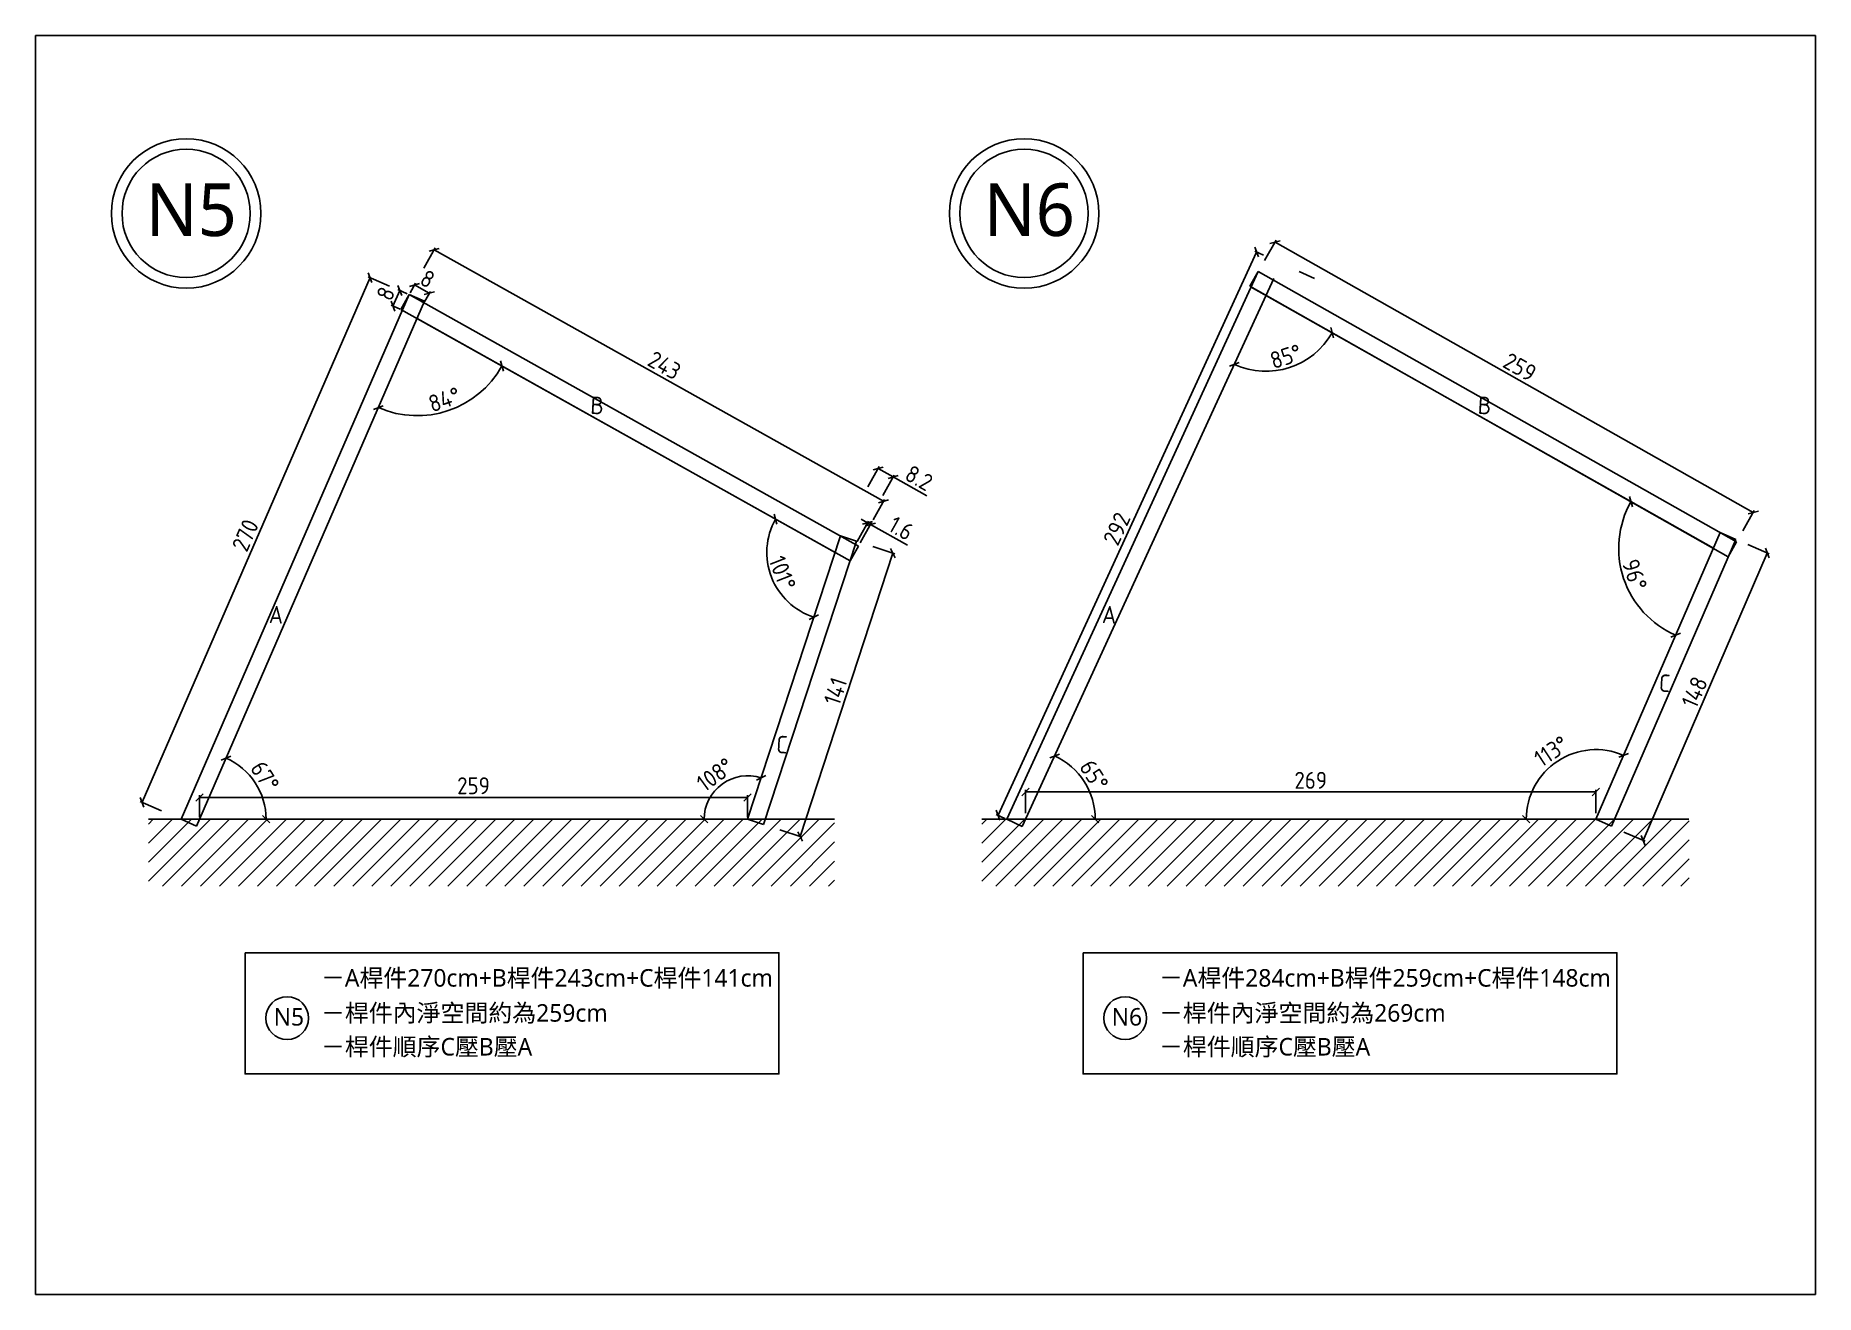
# Model space of a CAD drawing. Header units: centimetres. Extents: x -6116 to 16873, y -2889 to 4505.
# Drawn here: x 612 to 1452, y 3911 to 4505 of the extents above; entities that cross this region are included whole.
import ezdxf

# ---------------------------------------------------------------- set-up
doc = ezdxf.new("R2010")
doc.units = ezdxf.units.CM
for name, color, linetype in [('5', 5, 'Continuous'), ('D_wood木做櫃', 30, 'Continuous'), ('frame圖框', 34, 'Continuous'), ('hatch填實', 8, 'Continuous'), ('planting植栽', 95, 'Continuous'), ('section剖面線', 1, 'Continuous')]:
    doc.layers.add(name, color=color, linetype=linetype)
doc.styles.get("Standard").update_dxf_attribs({"font": 'ISOCP.SHX', "bigfont": 'CHINESET.SHX'})
doc.dimstyles.new('AM_ISO', dxfattribs={"dimtxt": 3.5, "dimasz": 3.5, "dimexe": 1, "dimexo": 1, "dimgap": 1.5, "dimtad": 1, "dimdec": 0, "dimdsep": 46, "dimtxsty": 'Standard', "dimcen": 0, "dimclrd": 256, "dimclre": 256, "dimclrt": 2, "dimadec": 0, "dimazin": 2, "dimtp": 0.1, "dimtm": 0.1, "dimtfac": 0.71, "dimtdec": 0, "dimtmove": 0, "dimatfit": 3, "dimfxl": 1, "dimlwd": -1, "dimlwe": -1, "dimarcsym": 1})

msp = doc.modelspace()

# ---------------------------------------------------------------- texts
at = {"layer": '5', "linetype": 'ByBlock', "attachment_point": 1}
for s, insert, char_height in [('{\\fMicrosoft JhengHei|b0|i0|c136|p34;N6}', (1059.84307, 4435.12114), 24.8271142), ('{\\fMicrosoft JhengHei|b0|i0|c136|p34;N5}', (664.34245, 4435.12114), 24.8271142), ('{\\fMicrosoft JhengHei|b0|i0|c136|p34;－A桿件270cm+B桿件243cm+C桿件141cm}', (747.06705, 4064.37467), 8.2757047), ('{\\fMicrosoft JhengHei|b0|i0|c136|p34;－A桿件284cm+B桿件259cm+C桿件148cm}', (1142.56767, 4064.37467), 8.2757047), ('{\\fMicrosoft JhengHei|b0|i0|c136|p34;－桿件內淨空間約為259cm}', (747.06705, 4047.83999), 8.2757047), ('{\\fMicrosoft JhengHei|b0|i0|c136|p34;－桿件內淨空間約為269cm}', (1142.56767, 4047.83999), 8.2757047), ('{\\fMicrosoft JhengHei|b0|i0|c136|p34;－桿件順序C壓B壓A}', (747.06705, 4031.87832), 8.2757047), ('{\\fMicrosoft JhengHei|b0|i0|c136|p34;－桿件順序C壓B壓A}', (1142.56767, 4031.87832), 8.2757047)]:
    msp.add_mtext(s, dxfattribs=dict(at, insert=insert, char_height=char_height))
at = {"layer": '5', "linetype": 'ByBlock', "char_height": 8.2757, "attachment_point": 1, "rotation": 356.79508406}
for s, insert in [('B', (874.52676, 4334.6481)), ('B', (1293.33229, 4334.6481)), ('A', (722.84995, 4235.94086)), ('A', (1116.04746, 4235.94086)), ('C', (1378.84235, 4203.56298)), ('C', (962.24841, 4174.59187))]:
    msp.add_mtext(s, dxfattribs=dict(at, insert=insert))
at = {"layer": '5', "linetype": 'ByBlock', "char_height": 8.2757047, "width": 13.3778984, "attachment_point": 1}
for s, insert in [('{\\fMicrosoft JhengHei|b0|i0|c136|p34;N5}', (724.77383, 4045.99021)), ('{\\fMicrosoft JhengHei|b0|i0|c136|p34;N6}', (1120.27445, 4045.99021))]:
    msp.add_mtext(s, dxfattribs=dict(at, insert=insert))

# ---------------------------------------------------------------- blocks, each defined once
blk = doc.blocks.new('_Oblique')
at = {"color": 0, "linetype": 'ByBlock', "lineweight": -2}
blk.add_line((-0.5, -0.5), (0.5, 0.5), dxfattribs=at)
blk = doc.blocks.new('*D264')
at = {"layer": 'DEFPOINTS', "color": 0, "transparency": 16777216}
for p in [(788.66, 4382.69), (662.63, 4143.08), (681.04, 4135.08)]:
    blk.add_point(p, dxfattribs=at)
at = {"layer": 'hatch填實', "linetype": 'ByBlock', "transparency": 16777216}
for p, q in [((770.26, 4390.68), (662.63, 4143.08)), ((779.43, 4386.7), (769.34, 4391.08)), ((671.81, 4139.09), (661.72, 4143.48))]:
    blk.add_line(p, q, dxfattribs=at)
at = {"layer": 'hatch填實', "transparency": 16777216, "xscale": 3.5, "yscale": 3.5, "zscale": 3.5}
for p, rotation in [((770.26, 4390.68), 66.50786371729878), ((662.63, 4143.08), 246.5078637172988)]:
    blk.add_blockref('_Oblique', p, dxfattribs=dict(at, rotation=rotation))
at = {"layer": 'hatch填實', "transparency": 16777216, "insert": (711.4, 4269.07), "char_height": 8, "attachment_point": 5, "rotation": 66.50786}
blk.add_mtext('270', dxfattribs=at)
blk = doc.blocks.new('_ArchTick')
at = {"color": 0, "linetype": 'ByBlock', "const_width": 0.15}
blk.add_lwpolyline([(-0.5, -0.5), (0.5, 0.5)], dxfattribs=at)
blk = doc.blocks.new('*D265')
at = {"layer": 'DEFPOINTS', "color": 0, "transparency": 16777216}
for p in [(796, 4379.5), (784.75, 4375.7), (796.14, 4325.66), (996.83, 4257.02), (688.37, 4131.89)]:
    blk.add_point(p, dxfattribs=at)
at = {"layer": 'hatch填實', "linetype": 'ByBlock', "transparency": 16777216}
blk.add_arc((792.47, 4371.38), 45.87, 246.50743, 330.76908, dxfattribs=at)
at = {"layer": 'hatch填實', "transparency": 16777216, "xscale": 3.5, "yscale": 3.5, "zscale": 3.5}
for p, rotation in [((832.5, 4348.98), 60.76908225613082), ((774.18, 4329.31), 156.5074266791766)]:
    blk.add_blockref('_Oblique', p, dxfattribs=dict(at, rotation=rotation))
at = {"layer": 'hatch填實', "transparency": 16777216, "insert": (805.37, 4333.13), "char_height": 8, "attachment_point": 5, "rotation": 18.63825}
blk.add_mtext('84°', dxfattribs=at)
blk = doc.blocks.new('*D266')
at = {"layer": 'DEFPOINTS', "color": 0, "transparency": 16777216}
for p in [(796, 4379.5), (718.85, 4146.93), (671.14, 4135.08), (989.51, 4135.08), (688.37, 4131.89)]:
    blk.add_point(p, dxfattribs=at)
at = {"layer": 'hatch填實', "linetype": 'ByBlock', "transparency": 16777216}
blk.add_arc((689.76, 4135.08), 31.42, 0, 66.50743, dxfattribs=at)
at = {"layer": 'hatch填實', "transparency": 16777216, "xscale": 3.5, "yscale": 3.5, "zscale": 3.5}
for p, rotation in [((702.28, 4163.89), 156.5074266791766), ((721.18, 4135.08), 270.0000000000001)]:
    blk.add_blockref('_Oblique', p, dxfattribs=dict(at, rotation=rotation))
at = {"layer": 'hatch填實', "transparency": 16777216, "insert": (720.63, 4155.32), "char_height": 8, "attachment_point": 5, "rotation": 303.25371}
blk.add_mtext('67°', dxfattribs=at)
blk = doc.blocks.new('*D267')
at = {"layer": 'DEFPOINTS', "color": 0, "transparency": 16777216}
for p in [(784.75, 4375.7), (992.26, 4268.75), (957.62, 4258.5), (996.83, 4257.02), (948.41, 4135.08)]:
    blk.add_point(p, dxfattribs=at)
at = {"layer": 'hatch填實', "linetype": 'ByBlock', "transparency": 16777216}
blk.add_arc((989.72, 4261), 32.2, 150.76908, 251.83957, dxfattribs=at)
at = {"layer": 'hatch填實', "transparency": 16777216, "xscale": 3.5, "yscale": 3.5, "zscale": 3.5}
for p, rotation in [((961.62, 4276.73), 60.76908225613083), ((979.68, 4230.41), 341.8395695163974)]:
    blk.add_blockref('_Oblique', p, dxfattribs=dict(at, rotation=rotation))
at = {"layer": 'hatch填實', "transparency": 16777216, "insert": (964.84, 4251.3), "char_height": 8, "attachment_point": 5, "rotation": 291.30433}
blk.add_mtext('101°', dxfattribs=at)
blk = doc.blocks.new('*D268')
at = {"layer": 'DEFPOINTS', "color": 0, "transparency": 16777216}
for p in [(992.26, 4268.75), (942.1, 4154.61), (671.14, 4135.08), (948.41, 4135.08), (989.51, 4135.08)]:
    blk.add_point(p, dxfattribs=at)
at = {"layer": 'hatch填實', "linetype": 'ByBlock', "transparency": 16777216}
blk.add_arc((948.41, 4135.08), 20.52, 71.83957, 180, dxfattribs=at)
at = {"layer": 'hatch填實', "transparency": 16777216, "xscale": 3.5, "yscale": 3.5, "zscale": 3.5}
for p, rotation in [((954.81, 4154.58), 341.8395695163973), ((927.89, 4135.08), 270)]:
    blk.add_blockref('_Oblique', p, dxfattribs=dict(at, rotation=rotation))
at = {"layer": 'hatch填實', "transparency": 16777216, "insert": (933.14, 4156.15), "char_height": 8, "attachment_point": 5, "rotation": 35.91978}
blk.add_mtext('108°', dxfattribs=at)
blk = doc.blocks.new('*D298')
at = {"layer": 'DEFPOINTS', "color": 0, "transparency": 16777216}
for p in [(1188.7, 4402.72), (1192.84, 4400.82), (1070.82, 4135.08)]:
    blk.add_point(p, dxfattribs=at)
at = {"layer": 'hatch填實', "linetype": 'ByBlock', "transparency": 16777216}
for p, q in [((1066.67, 4136.98), (1188.7, 4402.72)), ((1191.94, 4401.23), (1187.79, 4403.14)), ((1069.91, 4135.5), (1065.76, 4137.4))]:
    blk.add_line(p, q, dxfattribs=at)
at = {"layer": 'hatch填實', "transparency": 16777216, "xscale": 3.5, "yscale": 3.5, "zscale": 3.5}
for p, rotation in [((1188.7, 4402.72), 65.3353616563172), ((1066.67, 4136.98), 245.3353616563172)]:
    blk.add_blockref('_Oblique', p, dxfattribs=dict(at, rotation=rotation))
at = {"layer": 'hatch填實', "transparency": 16777216, "insert": (1122.68, 4272.15), "char_height": 8, "attachment_point": 5, "rotation": 65.33536}
blk.add_mtext('292', dxfattribs=at)
blk = doc.blocks.new('*D299')
at = {"layer": 'DEFPOINTS', "color": 0, "transparency": 16777216}
for p in [(1189.5, 4393.53), (1423.09, 4279.86), (1415.23, 4265.94)]:
    blk.add_point(p, dxfattribs=at)
at = {"layer": 'hatch填實', "linetype": 'ByBlock', "transparency": 16777216}
for p, q in [((1192.44, 4398.74), (1197.85, 4408.31)), ((1197.36, 4407.44), (1423.09, 4279.86)), ((1418.17, 4271.15), (1423.58, 4280.73))]:
    blk.add_line(p, q, dxfattribs=at)
at = {"layer": 'hatch填實', "transparency": 16777216, "xscale": 3.5, "yscale": 3.5, "zscale": 3.5}
for p, rotation in [((1197.36, 4407.44), 150.5244948330424), ((1423.09, 4279.86), 330.5244948330423)]:
    blk.add_blockref('_Oblique', p, dxfattribs=dict(at, rotation=rotation))
at = {"layer": 'hatch填實', "transparency": 16777216, "insert": (1312.93, 4348.44), "char_height": 8, "attachment_point": 5, "rotation": 330.52449}
blk.add_mtext('259', dxfattribs=at)
blk = doc.blocks.new('*D300')
at = {"layer": 'DEFPOINTS', "color": 0, "transparency": 16777216}
for p in [(1414.83, 4267.13), (1429.7, 4260.71), (1356.22, 4131.49)]:
    blk.add_point(p, dxfattribs=at)
at = {"layer": 'hatch填實', "linetype": 'ByBlock', "transparency": 16777216}
for p, q in [((1371.09, 4125.06), (1429.7, 4260.71)), ((1420.52, 4264.67), (1430.62, 4260.31)), ((1361.92, 4129.03), (1372.01, 4124.67))]:
    blk.add_line(p, q, dxfattribs=at)
at = {"layer": 'hatch填實', "transparency": 16777216, "xscale": 3.5, "yscale": 3.5, "zscale": 3.5}
for p, rotation in [((1429.7, 4260.71), 66.63196863034086), ((1371.09, 4125.06), 246.6319686303409)]:
    blk.add_blockref('_Oblique', p, dxfattribs=dict(at, rotation=rotation))
at = {"layer": 'hatch填實', "transparency": 16777216, "insert": (1395.35, 4195.07), "char_height": 8, "attachment_point": 5, "rotation": 66.63197}
blk.add_mtext('148', dxfattribs=at)
blk = doc.blocks.new('*D301')
at = {"layer": 'DEFPOINTS', "color": 0, "transparency": 16777216}
for p in [(788.66, 4382.69), (1012.56, 4285.14), (1000.74, 4264.01)]:
    blk.add_point(p, dxfattribs=at)
at = {"layer": 'hatch填實', "linetype": 'ByBlock', "transparency": 16777216}
for p, q in [((795.6, 4395.09), (800.97, 4404.69)), ((800.48, 4403.81), (1012.56, 4285.14)), ((1007.68, 4276.41), (1013.05, 4286.01))]:
    blk.add_line(p, q, dxfattribs=at)
at = {"layer": 'hatch填實', "transparency": 16777216, "xscale": 3.5, "yscale": 3.5, "zscale": 3.5}
for p, rotation in [((800.48, 4403.81), 150.7690822561294), ((1012.56, 4285.14), 330.7690822561294)]:
    blk.add_blockref('_Oblique', p, dxfattribs=dict(at, rotation=rotation))
at = {"layer": 'hatch填實', "transparency": 16777216, "insert": (909.21, 4349.28), "char_height": 8, "attachment_point": 5, "rotation": 330.76908}
blk.add_mtext('243', dxfattribs=at)
blk = doc.blocks.new('*D302')
at = {"layer": 'DEFPOINTS', "color": 0, "transparency": 16777216}
for p in [(999.86, 4266.26), (956.01, 4132.59), (973.19, 4126.95)]:
    blk.add_point(p, dxfattribs=at)
at = {"layer": 'hatch填實', "linetype": 'ByBlock', "transparency": 16777216}
for p, q in [((1017.04, 4260.62), (973.19, 4126.95)), ((1007.54, 4263.74), (1017.99, 4260.31)), ((963.69, 4130.07), (974.14, 4126.64))]:
    blk.add_line(p, q, dxfattribs=at)
at = {"layer": 'hatch填實', "transparency": 16777216, "xscale": 3.5, "yscale": 3.5, "zscale": 3.5}
for p, rotation in [((1017.04, 4260.62), 71.83896191731648), ((973.19, 4126.95), 251.8389619173165)]:
    blk.add_blockref('_Oblique', p, dxfattribs=dict(at, rotation=rotation))
at = {"layer": 'hatch填實', "transparency": 16777216, "insert": (989.89, 4195.5), "char_height": 8, "attachment_point": 5, "rotation": 71.83896}
blk.add_mtext('141', dxfattribs=at)
blk = doc.blocks.new('*D324')
at = {"layer": 'DEFPOINTS', "color": 0, "transparency": 16777216}
for p in [(948.41, 4145.4), (689.76, 4135.08), (948.41, 4135.08)]:
    blk.add_point(p, dxfattribs=at)
at = {"layer": 'hatch填實', "linetype": 'ByBlock', "transparency": 16777216}
for p, q in [((689.76, 4136.08), (689.76, 4146.4)), ((689.76, 4145.4), (948.41, 4145.4)), ((948.41, 4136.08), (948.41, 4146.4))]:
    blk.add_line(p, q, dxfattribs=at)
at = {"layer": 'hatch填實', "transparency": 16777216, "xscale": 3.5, "yscale": 3.5, "zscale": 3.5, "rotation": 180}
blk.add_blockref('_Oblique', (689.76, 4145.4), dxfattribs=at)
at = {"layer": 'hatch填實', "transparency": 16777216, "xscale": 3.5, "yscale": 3.5, "zscale": 3.5}
blk.add_blockref('_Oblique', (948.41, 4145.4), dxfattribs=at)
at = {"layer": 'hatch填實', "transparency": 16777216, "insert": (819.08, 4150.9), "char_height": 8, "attachment_point": 5}
blk.add_mtext('259', dxfattribs=at)
blk = doc.blocks.new('*D325')
at = {"layer": 'DEFPOINTS', "color": 0, "transparency": 16777216}
for p in [(1348.82, 4147.96), (1079.62, 4135.08), (1348.82, 4135.08)]:
    blk.add_point(p, dxfattribs=at)
at = {"layer": 'hatch填實', "linetype": 'ByBlock', "transparency": 16777216}
for p, q in [((1079.62, 4137.96), (1079.62, 4148.96)), ((1079.62, 4147.96), (1348.82, 4147.96)), ((1348.82, 4137.96), (1348.82, 4148.96))]:
    blk.add_line(p, q, dxfattribs=at)
at = {"layer": 'hatch填實', "transparency": 16777216, "xscale": 3.5, "yscale": 3.5, "zscale": 3.5, "rotation": 180}
blk.add_blockref('_Oblique', (1079.62, 4147.96), dxfattribs=at)
at = {"layer": 'hatch填實', "transparency": 16777216, "xscale": 3.5, "yscale": 3.5, "zscale": 3.5}
blk.add_blockref('_Oblique', (1348.82, 4147.96), dxfattribs=at)
at = {"layer": 'hatch填實', "transparency": 16777216, "insert": (1214.22, 4153.46), "char_height": 8, "attachment_point": 5}
blk.add_mtext('269', dxfattribs=at)
blk = doc.blocks.new('*D328')
at = {"layer": 'DEFPOINTS', "color": 0, "transparency": 16777216}
for p in [(1170.11, 4332.15), (1110.17, 4147.29), (1064.46, 4135.08), (1392.61, 4135.08), (1078.09, 4131.74)]:
    blk.add_point(p, dxfattribs=at)
at = {"layer": 'hatch填實', "linetype": 'ByBlock', "transparency": 16777216}
blk.add_arc((1079.62, 4135.08), 32.9, 0, 65.33696, dxfattribs=at)
at = {"layer": 'hatch填實', "transparency": 16777216, "xscale": 3.5, "yscale": 3.5, "zscale": 3.5}
for p, rotation in [((1093.35, 4164.98), 155.3369551902483), ((1112.52, 4135.08), 270)]:
    blk.add_blockref('_Oblique', p, dxfattribs=dict(at, rotation=rotation))
at = {"layer": 'hatch填實', "transparency": 16777216, "insert": (1111.95, 4155.81), "char_height": 8, "attachment_point": 5, "rotation": 302.66848}
blk.add_mtext('65°', dxfattribs=at)
blk = doc.blocks.new('*D329')
at = {"layer": 'DEFPOINTS', "color": 0, "transparency": 16777216}
for p in [(1185.55, 4386.57), (1196.76, 4390.19), (1195.46, 4346.55), (1170.11, 4332.16), (1411.29, 4258.98)]:
    blk.add_point(p, dxfattribs=at)
at = {"layer": 'hatch填實', "linetype": 'ByBlock', "transparency": 16777216}
blk.add_arc((1193.13, 4382.29), 35.81, 245.33536, 330.52449, dxfattribs=at)
at = {"layer": 'hatch填實', "transparency": 16777216, "xscale": 3.5, "yscale": 3.5, "zscale": 3.5}
for p, rotation in [((1224.31, 4364.67), 60.5244948330456), ((1178.19, 4349.74), 155.3353616563162)]:
    blk.add_blockref('_Oblique', p, dxfattribs=dict(at, rotation=rotation))
at = {"layer": 'hatch填實', "transparency": 16777216, "insert": (1202.46, 4353.45), "char_height": 8, "attachment_point": 5, "rotation": 17.92993}
blk.add_mtext('85°', dxfattribs=at)
blk = doc.blocks.new('*D330')
at = {"layer": 'DEFPOINTS', "color": 0, "transparency": 16777216}
for p in [(1185.55, 4386.57), (1407.49, 4270.32), (1359.61, 4260.96), (1411.29, 4258.98), (1348.82, 4135.08)]:
    blk.add_point(p, dxfattribs=at)
at = {"layer": 'hatch填實', "linetype": 'ByBlock', "transparency": 16777216}
blk.add_arc((1404.29, 4262.94), 44.72, 150.52449, 246.54849, dxfattribs=at)
at = {"layer": 'hatch填實', "transparency": 16777216, "xscale": 3.5, "yscale": 3.5, "zscale": 3.5}
for p, rotation in [((1365.35, 4284.94), 60.52449483304554), ((1386.49, 4221.91), 336.5484904754131)]:
    blk.add_blockref('_Oblique', p, dxfattribs=dict(at, rotation=rotation))
at = {"layer": 'hatch填實', "transparency": 16777216, "insert": (1367.1, 4250.47), "char_height": 8, "attachment_point": 5, "rotation": 288.53649}
blk.add_mtext('96°', dxfattribs=at)
blk = doc.blocks.new('*D331')
at = {"layer": 'DEFPOINTS', "color": 0, "transparency": 16777216}
for p in [(1407.49, 4270.32), (1340.66, 4166.92), (1064.46, 4135.08), (1348.82, 4135.08), (1392.61, 4135.08)]:
    blk.add_point(p, dxfattribs=at)
at = {"layer": 'hatch填實', "linetype": 'ByBlock', "transparency": 16777216}
blk.add_arc((1348.82, 4135.08), 32.87, 66.54849, 180, dxfattribs=at)
at = {"layer": 'hatch填實', "transparency": 16777216, "xscale": 3.5, "yscale": 3.5, "zscale": 3.5}
for p, rotation in [((1361.9, 4165.24), 336.5484904754129), ((1315.95, 4135.08), 270.0000000000001)]:
    blk.add_blockref('_Oblique', p, dxfattribs=dict(at, rotation=rotation))
at = {"layer": 'hatch填實', "transparency": 16777216, "insert": (1327.77, 4167.16), "char_height": 8, "attachment_point": 5, "rotation": 33.27425}
blk.add_mtext('113°', dxfattribs=at)
blk = doc.blocks.new('*D821')
at = {"layer": 'DEFPOINTS', "color": 0, "ltscale": 0.1, "transparency": 16777216}
for p in [(781.07, 4377.21), (788.66, 4382.69), (785.45, 4375.31)]:
    blk.add_point(p, dxfattribs=at)
at = {"layer": 'section剖面線', "ltscale": 0.1, "transparency": 16777216}
for p, q in [((787.74, 4383.08), (783.36, 4384.99)), ((784.53, 4375.71), (780.15, 4377.61)), ((784.27, 4384.59), (781.07, 4377.21))]:
    blk.add_line(p, q, dxfattribs=at)
at = {"layer": 'section剖面線', "ltscale": 0.1, "transparency": 16777216, "xscale": 3.5, "yscale": 3.5, "zscale": 3.5}
for p, rotation in [((784.27, 4384.59), 66.50786371729933), ((781.07, 4377.21), 246.5078637172994)]:
    blk.add_blockref('_Oblique', p, dxfattribs=dict(at, rotation=rotation))
at = {"layer": 'section剖面線', "ltscale": 0.1, "transparency": 16777216, "insert": (777.63, 4383.1), "char_height": 8, "attachment_point": 5, "rotation": 66.50786}
blk.add_mtext('8', dxfattribs=at)
blk = doc.blocks.new('*D822')
at = {"layer": 'DEFPOINTS', "color": 0, "ltscale": 0.1, "transparency": 16777216}
for p in [(788.66, 4382.69), (795.68, 4378.76), (798.22, 4383.3)]:
    blk.add_point(p, dxfattribs=at)
at = {"layer": 'section剖面線', "ltscale": 0.1, "transparency": 16777216}
for p, q in [((789.15, 4383.56), (791.69, 4388.1)), ((791.2, 4387.23), (798.22, 4383.3)), ((796.16, 4379.63), (798.71, 4384.17))]:
    blk.add_line(p, q, dxfattribs=at)
at = {"layer": 'section剖面線', "ltscale": 0.1, "transparency": 16777216, "xscale": 3.5, "yscale": 3.5, "zscale": 3.5}
for p, rotation in [((791.2, 4387.23), 150.7690822561276), ((798.22, 4383.3), 330.7690822561275)]:
    blk.add_blockref('_Oblique', p, dxfattribs=dict(at, rotation=rotation))
at = {"layer": 'section剖面線', "ltscale": 0.1, "transparency": 16777216, "insert": (797.39, 4390.06), "char_height": 8, "attachment_point": 5, "rotation": 330.76908}
blk.add_mtext('8', dxfattribs=at)
blk = doc.blocks.new('*D823')
at = {"layer": 'DEFPOINTS', "color": 0, "ltscale": 0.1, "transparency": 16777216}
for p in [(1017.19, 4296.62), (992.26, 4268.75), (999.37, 4264.77)]:
    blk.add_point(p, dxfattribs=at)
at = {"layer": 'section剖面線', "ltscale": 0.1, "transparency": 16777216}
for p, q in [((1005.2, 4291.88), (1010.57, 4301.48)), ((1010.08, 4300.6), (1017.19, 4296.62)), ((1012.31, 4287.9), (1017.68, 4297.5)), ((1017.19, 4296.62), (1033.06, 4287.74))]:
    blk.add_line(p, q, dxfattribs=at)
at = {"layer": 'section剖面線', "ltscale": 0.1, "transparency": 16777216, "xscale": 3.5, "yscale": 3.5, "zscale": 3.5}
for p, rotation in [((1010.08, 4300.6), 150.7690822561329), ((1017.19, 4296.62), 330.7690822561329)]:
    blk.add_blockref('_Oblique', p, dxfattribs=dict(at, rotation=rotation))
at = {"layer": 'section剖面線', "ltscale": 0.1, "transparency": 16777216, "insert": (1029.34, 4296.13), "char_height": 8, "attachment_point": 5, "rotation": 330.76908}
blk.add_mtext('8.2', dxfattribs=at)
blk = doc.blocks.new('*D824')
at = {"layer": 'DEFPOINTS', "color": 0, "ltscale": 0.1, "transparency": 16777216}
for p in [(1006.43, 4274.18), (999.37, 4264.77), (1000.74, 4264.01)]:
    blk.add_point(p, dxfattribs=at)
at = {"layer": 'section剖面線', "ltscale": 0.1, "transparency": 16777216}
for p, q in [((1000.18, 4266.22), (1005.55, 4275.82)), ((1005.06, 4274.95), (1002.01, 4276.65)), ((1001.55, 4265.45), (1006.92, 4275.05)), ((1005.06, 4274.95), (1006.43, 4274.18)), ((1006.43, 4274.18), (1023.88, 4264.41))]:
    blk.add_line(p, q, dxfattribs=at)
at = {"layer": 'section剖面線', "ltscale": 0.1, "transparency": 16777216, "xscale": 3.5, "yscale": 3.5, "zscale": 3.5}
for p, rotation in [((1005.06, 4274.95), 330.7690822561125), ((1006.43, 4274.18), 150.7690822561125)]:
    blk.add_blockref('_Oblique', p, dxfattribs=dict(at, rotation=rotation))
at = {"layer": 'section剖面線', "ltscale": 0.1, "transparency": 16777216, "insert": (1020.9, 4272.39), "char_height": 8, "attachment_point": 5, "rotation": 330.76908}
blk.add_mtext('1.6', dxfattribs=at)

# ---------------------------------------------------------------- dimensions: what is measured, and where the dimension line sits
at = {"layer": 'hatch填實'}
for p1, p2, distance, picture, middle in [((788.65843, 4382.68568), (1000.73943, 4264.00739), 24.21199, '*D301', (909.20859, 4349.27565)), ((1070.81777, 4135.07905), (1192.84421, 4400.81546), 4.56329, '*D298', (1122.68334, 4272.14787)), ((1189.49798, 4393.52857), (1415.22796, 4265.94406), 15.98285, '*D299', (1312.93403, 4348.43924)), ((788.65843, 4382.68568), (681.03641, 4135.07905), -20.06556, '*D264', (711.40014, 4269.07371)), ((999.86078, 4266.25961), (956.01168, 4132.58552), 18.07863, '*D302', (989.88824, 4195.50195)), ((1356.22047, 4131.4895), (1414.82927, 4267.13403), -16.20336, '*D300', (1395.3503, 4195.06643))]:
    dim = msp.add_aligned_dim(p1=p1, p2=p2, distance=distance, dimstyle='AM_ISO', override={"dimtxt": 8, "dimblk": 'Oblique', "dimclrt": 256, "dimldrblk": 'ArchTick', "dimfxl": 10, "dimfxlon": 1}, dxfattribs=at)
    dim.commit()
    dim.dimension.update_dxf_attribs({"geometry": picture, "text_midpoint": middle})
for base, line1, line2, picture, middle in [((1195.46058, 4346.55052), ((1185.55237, 4386.56925), (1411.29155, 4258.97954)), ((1196.76107, 4390.19433), (1170.11081, 4332.15818)), '*D329', (1202.46138, 4353.44672)), ((1359.60997, 4260.96266), ((1348.82049, 4135.07905), (1407.48827, 4270.3186)), ((1185.55237, 4386.56925), (1411.29155, 4258.97954)), '*D330', (1367.101, 4250.47013)), ((718.85353, 4146.93386), ((671.13508, 4135.07905), (989.51406, 4135.07905)), ((795.99719, 4379.49583), (688.37328, 4131.89002)), '*D266', (720.63097, 4155.32219)), ((796.14427, 4325.65802), ((996.83068, 4257.02237), (784.74969, 4375.70066)), ((795.99719, 4379.49583), (688.37328, 4131.89002)), '*D265', (805.37173, 4333.12781)), ((957.61702, 4258.50056), ((948.41014, 4135.07905), (992.25783, 4268.7536)), ((996.83068, 4257.02237), (784.74969, 4375.70066)), '*D267', (964.84387, 4251.30451)), ((1110.17259, 4147.28591), ((1064.45796, 4135.07905), (1392.61351, 4135.07905)), ((1170.11081, 4332.15325), (1078.08795, 4131.74082)), '*D328', (1111.94633, 4155.80659)), ((942.1045, 4154.60981), ((671.13508, 4135.07905), (989.51406, 4135.07905)), ((948.41014, 4135.07905), (992.25783, 4268.7536)), '*D268', (933.14343, 4156.15386)), ((1340.66424, 4166.92476), ((1348.82049, 4135.07905), (1407.48827, 4270.3186)), ((1064.45796, 4135.07905), (1392.61351, 4135.07905)), '*D331', (1327.76692, 4167.16146))]:
    dim = msp.add_angular_dim_2l(base=base, line1=line1, line2=line2, dimstyle='AM_ISO', override={"dimtxt": 8, "dimblk": 'Oblique', "dimclrt": 256, "dimldrblk": 'ArchTick', "dimfxl": 10, "dimfxlon": 1}, dxfattribs=at)
    dim.commit()
    dim.dimension.update_dxf_attribs({"geometry": picture, "text_midpoint": middle})
for base, p1, p2, picture, middle in [((1348.82049, 4147.9601), (1079.62076, 4135.07905), (1348.82049, 4135.07905), '*D325', (1214.22063, 4153.46089)), ((948.41014, 4145.39536), (689.75942, 4135.07905), (948.41014, 4135.07905), '*D324', (819.08478, 4150.89615))]:
    dim = msp.add_linear_dim(base=base, p1=p1, p2=p2, dimstyle='AM_ISO', override={"dimtxt": 8, "dimblk": 'Oblique', "dimclrt": 256, "dimldrblk": 'ArchTick', "dimfxl": 10, "dimfxlon": 1}, dxfattribs=at)
    dim.commit()
    dim.dimension.update_dxf_attribs({"geometry": picture, "text_midpoint": middle})
at = {"layer": 'section剖面線', "ltscale": 0.1}
for p1, p2, distance, picture, middle in [((788.65843, 4382.68568), (795.67665, 4378.75837), 5.2034, '*D822', (797.39434, 4390.06244)), ((788.65843, 4382.68568), (785.45166, 4375.30785), -4.78121, '*D821', (777.62599, 4383.0951)), ((992.25783, 4268.7536), (999.37147, 4264.77288), 36.49753, '*D823', (1029.34036, 4296.12946)), ((999.37147, 4264.77288), (1000.73943, 4264.00739), 11.65685, '*D824', (1020.89716, 4272.38777))]:
    dim = msp.add_aligned_dim(p1=p1, p2=p2, distance=distance, dimstyle='AM_ISO', override={"dimtxt": 8, "dimdec": 1, "dimblk": 'Oblique', "dimblk1": 'Oblique', "dimblk2": 'Oblique', "dimclrt": 256, "dimtdec": 1, "dimldrblk": 'ArchTick', "dimfxl": 10, "dimfxlon": 1}, dxfattribs=at)
    dim.commit()
    dim.dimension.update_dxf_attribs({"geometry": picture, "text_midpoint": middle})

# ---------------------------------------------------------------- hatches: boundary and pattern name
at = {"layer": 'planting植栽'}
h = msp.add_hatch(dxfattribs=at)
h.set_pattern_fill('ANSI31', color=256, scale=2)
h.set_pattern_definition([(45, (319.203, 3552.8264), (-4.49013, 4.49013), [])])
h.paths.add_polyline_path([(665.65624, 4135.07905), (989.51406, 4135.07905), (989.51406, 4103.45429), (665.65624, 4103.45429)])
h = msp.add_hatch(dxfattribs=at)
h.set_pattern_fill('ANSI31', color=256, scale=2)
h.set_pattern_definition([(45, (712.526, 3552.8264), (-4.49013, 4.49013), [])])
h.paths.add_polyline_path([(1058.97912, 4135.07905), (1392.83694, 4135.07905), (1392.83694, 4103.45429), (1058.97912, 4103.45429)])

# ---------------------------------------------------------------- linework, layer by layer
msp.add_line((1414.49147, 4266.36033), (1414.49147, 4266.3554))
at = {"layer": '5', "linetype": 'ByBlock'}
for points in [[(711.24264, 4072.10047), (963.1929, 4072.10047), (963.1929, 4014.95072), (711.24264, 4014.95072)], [(1106.74326, 4072.10047), (1358.69352, 4072.10047), (1358.69352, 4014.95072), (1106.74326, 4014.95072)]]:
    msp.add_lwpolyline(points, close=True, dxfattribs=at)
for centre, radius in [((683.45977, 4420.95512), 35.27331), ((1078.96039, 4420.95512), 35.27331), ((683.45977, 4420.95512), 30.27331), ((1078.96039, 4420.95512), 30.27331), ((731.14626, 4041.26821), 10.0911), ((1126.64688, 4041.26821), 10.0911)]:
    msp.add_circle(centre, radius, dxfattribs=at)
at = {"layer": 'D_wood木做櫃'}
for p, q in [((1070.81777, 4135.07905), (1189.48878, 4393.53378)), ((1189.48878, 4393.53378), (1185.55026, 4386.56551)), ((1415.22796, 4265.94406), (1189.48878, 4393.53378)), ((1208.7015, 4393.53378), (1215.9738, 4390.19433)), ((1196.76107, 4390.19433), (1170.11081, 4332.15818)), ((1185.55237, 4386.56925), (1411.29155, 4258.97954)), ((1186.137, 4386.23389), (1404.2851, 4262.93472)), ((681.03641, 4135.07905), (788.65843, 4382.68568)), ((795.99719, 4379.49583), (688.37328, 4131.89002)), ((788.65843, 4382.68568), (784.74969, 4375.70066)), ((788.65843, 4382.68568), (1000.73943, 4264.00739)), ((788.65843, 4382.68568), (795.99719, 4379.49583)), ((1193.12797, 4382.28746), (1193.12797, 4382.28253)), ((996.83068, 4257.02237), (784.74969, 4375.70066)), ((989.71712, 4261.00798), (792.46982, 4371.38549)), ((792.46982, 4371.38549), (792.46982, 4371.38056)), ((1170.11081, 4332.15325), (1078.08795, 4131.74082)), ((1170.11081, 4332.15818), (1170.11081, 4332.15325)), ((948.41014, 4135.07905), (992.25783, 4268.7536)), ((992.25783, 4268.7536), (999.86078, 4266.25961)), ((1348.82049, 4135.07905), (1407.48827, 4270.3186)), ((1407.48827, 4270.3186), (1414.82927, 4267.13403)), ((999.86078, 4266.25961), (956.01168, 4132.58552)), ((989.71575, 4261.00381), (989.71712, 4261.00798)), ((996.83068, 4257.02237), (1000.73943, 4264.00739)), ((999.37147, 4264.77288), (999.37147, 4264.76795)), ((1414.82927, 4267.13403), (1356.15801, 4131.89577)), ((1404.2851, 4262.93472), (1404.28681, 4262.93867)), ((1411.29155, 4258.97954), (1415.22796, 4265.94406)), ((1383.42911, 4194.75612), (1383.42911, 4194.75119)), ((681.03641, 4135.07905), (688.37328, 4131.89002)), ((948.41014, 4135.07905), (956.01168, 4132.58552)), ((1070.81777, 4135.07905), (1078.08795, 4131.74082)), ((1348.82049, 4135.07905), (1356.15801, 4131.89577))]:
    msp.add_line(p, q, dxfattribs=at)
at = {"layer": 'frame圖框'}
msp.add_lwpolyline([(612.40498, 4504.87243), (612.40498, 3910.87243), (1452.40498, 3910.87243), (1452.40498, 4504.87243)], close=True, dxfattribs=at)
at = {"layer": 'hatch填實'}
for p, q in [((671.13508, 4135.07905), (989.51406, 4135.07905)), ((1064.45796, 4135.07905), (1392.61351, 4135.07905))]:
    msp.add_line(p, q, dxfattribs=at)
at = {"layer": 'planting植栽'}
for p, q in [((665.65624, 4135.07905), (989.51406, 4135.07905)), ((1058.97912, 4135.07905), (1352.83694, 4135.07905))]:
    msp.add_line(p, q, dxfattribs=at)

msp.set_redraw_order([(e.dxf.handle, doc.entitydb.next_handle()) for e in msp.query("TEXT MTEXT ATTDEF DIMENSION ARC_DIMENSION")])  # texts and dimensions are drawn at this point

doc.saveas('drawing.dxf')
